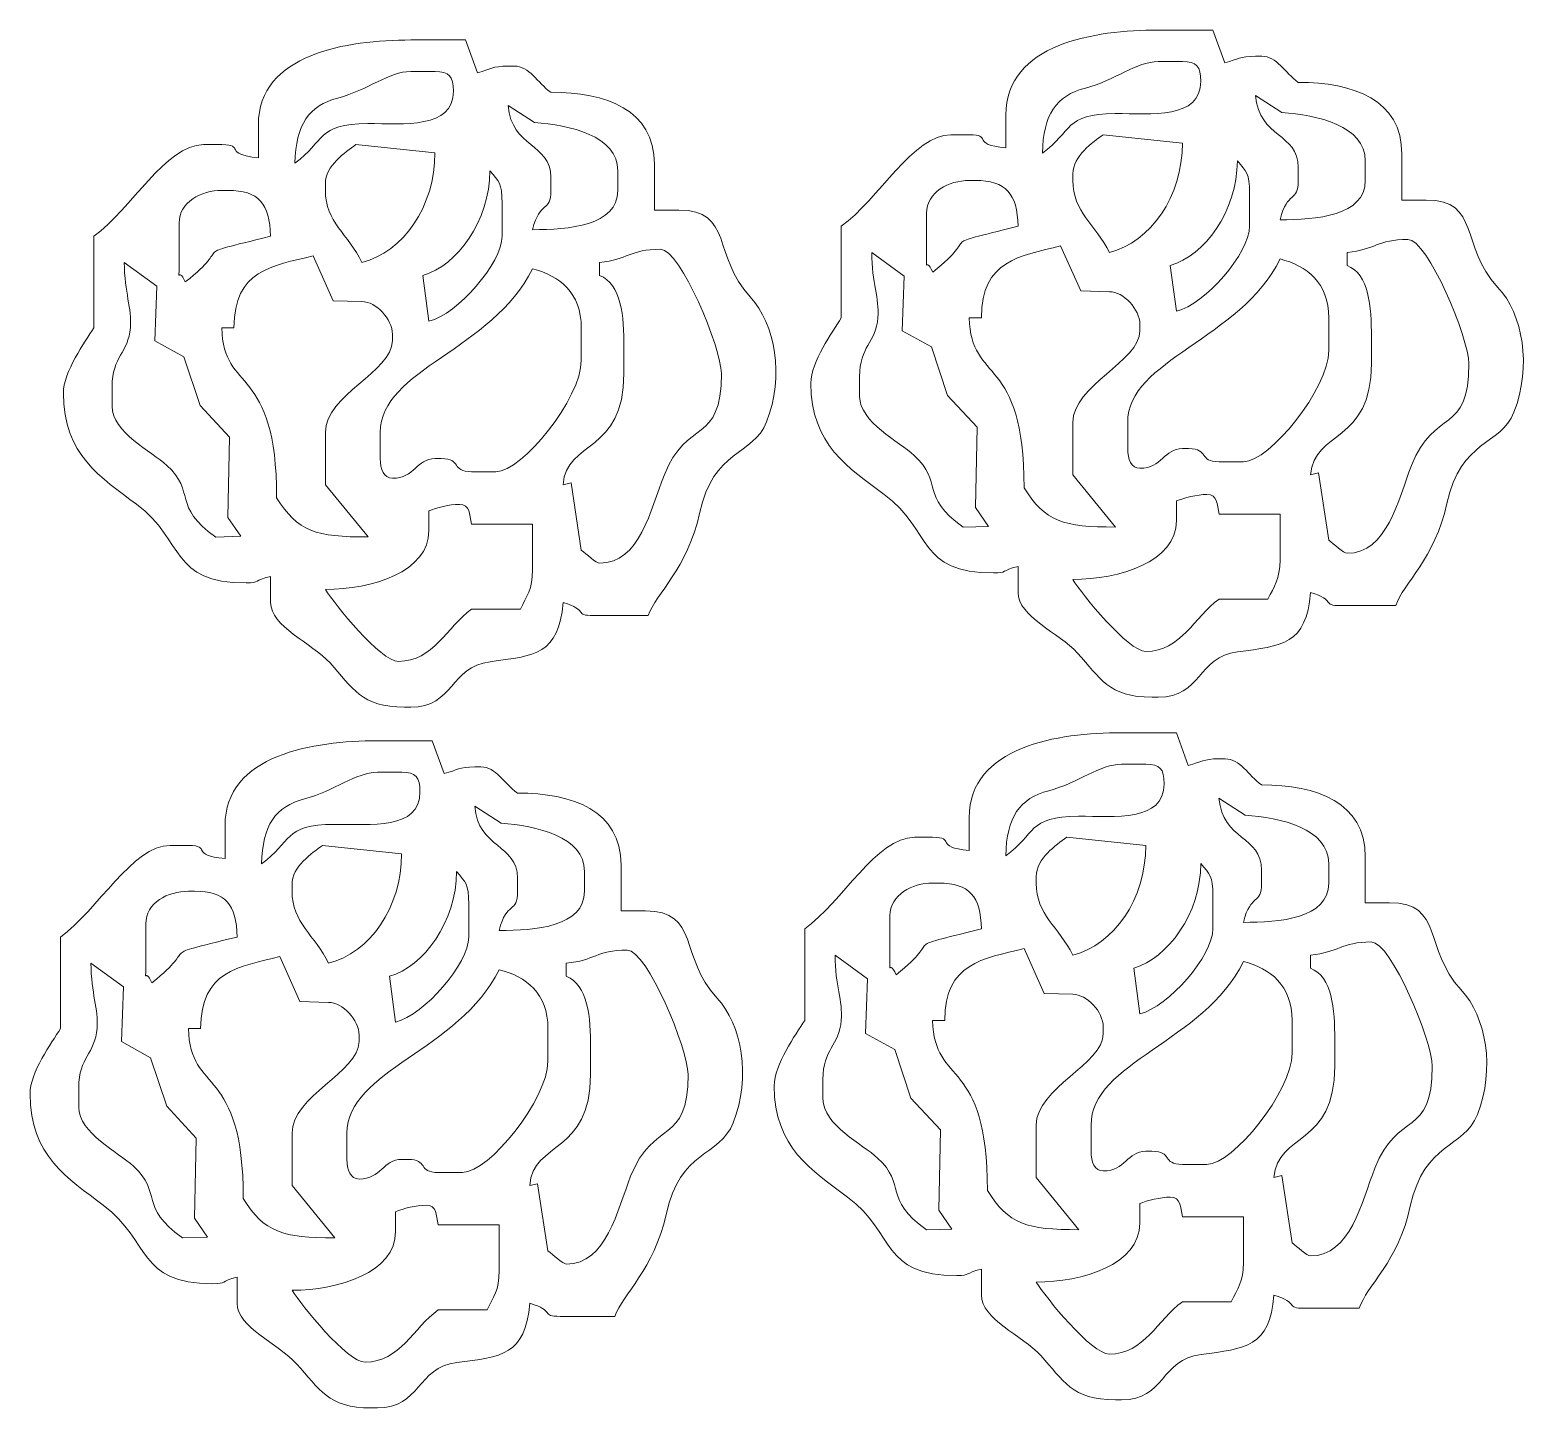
# Model space of a CAD drawing. Header units: millimetres. Extents: x -390 to 452, y -406 to 366.
import ezdxf

# ---------------------------------------------------------------- set-up
doc = ezdxf.new("R2010")
doc.units = ezdxf.units.MM
doc.header["$MEASUREMENT"] = 0
doc.layers.add('Camada 1', color=7, linetype='Continuous')

msp = doc.modelspace()

# ---------------------------------------------------------------- linework, layer by layer
at = {"layer": 'Camada 1', "color": 7, "lineweight": 9}
for points, knots in [([(156.9907, 318.4557), (156.9907, 318.4557), (156.9907, 300.1248), (156.9907, 300.1248), (156.9907, 300.1248), (136.8738, 301.9216), (149.8677, 307.4564), (136.4971, 307.4564), (136.4971, 307.4564), (136.4971, 307.4564), (126.2509, 307.4564), (126.2509, 307.4564), (126.2509, 307.4564), (105.2355, 307.4564), (85.5707, 271.0806), (64.7711, 256.1302), (64.7711, 256.1302), (64.7711, 256.1302), (64.7711, 204.8051), (64.7711, 204.8051), (64.7711, 204.8051), (59.7704, 196.7884), (47.6932, 180.2337), (47.6932, 168.1434), (47.6932, 168.1434), (47.6932, 133.5839), (69.0495, 120.6352), (88.7173, 105.8586), (88.7173, 105.8586), (116.1954, 85.2154), (107.3509, 61.8246), (150.1593, 61.8246), (150.1593, 61.8246), (157.9831, 61.8246), (154.1307, 63.0674), (163.8223, 65.4908), (163.8223, 65.4908), (163.8223, 65.4908), (163.8223, 50.8264), (163.8223, 50.8264), (163.8223, 50.8264), (163.8223, 37.3478), (186.7634, 28.2596), (197.155, 16.9488), (197.155, 16.9488), (209.9776, 2.9919), (214.4235, -7.8316), (238.964, -7.8316), (238.964, -7.8316), (238.964, -7.8316), (242.3788, -7.8316), (242.3788, -7.8316), (242.3788, -7.8316), (266.7664, -7.8316), (264.3537, 14.7892), (286.9394, 17.6617), (286.9394, 17.6617), (311.8867, 20.8335), (325.5042, 21.6274), (327.7678, 50.8264), (327.7678, 50.8264), (342.2664, 46.6705), (333.7426, 43.4946), (344.8456, 43.4946), (344.8456, 43.4946), (344.8456, 43.4946), (375.5854, 43.4946), (375.5854, 43.4946), (375.5854, 43.4946), (379.8136, 56.0308), (397.6136, 69.7912), (404.2718, 100.6894), (404.2718, 100.6894), (412.1402, 137.2026), (434.2894, 132.7442), (441.8442, 152.0145), (441.8442, 152.0145), (451.9308, 177.7447), (446.9213, 206.8149), (432.6667, 222.0811), (432.6667, 222.0811), (411.4741, 244.7777), (423.1689, 270.7957), (392.6632, 270.7957), (392.6632, 270.7957), (392.6632, 270.7957), (379.0012, 270.7957), (379.0012, 270.7957), (379.0012, 270.7957), (379.0012, 270.7957), (379.0012, 296.4584), (379.0012, 296.4584), (379.0012, 296.4584), (379.0012, 327.1964), (351.7856, 336.7866), (320.9364, 336.7866), (320.9364, 336.7866), (313.2876, 342.2839), (308.9367, 351.451), (300.4438, 351.451), (300.4438, 351.451), (300.4438, 351.451), (297.028, 351.451), (297.028, 351.451), (297.028, 351.451), (287.803, 351.451), (287.6103, 349.6998), (279.8292, 347.7254), (279.8292, 347.7254), (279.8292, 347.7254), (273.1186, 366.1154), (273.1186, 366.1154), (273.1186, 366.1154), (273.1186, 366.1154), (242.3788, 366.1154), (242.3788, 366.1154), (242.3788, 366.1154), (206.8881, 366.1154), (156.9907, 358.4304), (156.9907, 318.4557)], [0, 0, 0, 0, 0.03333333, 0.03333333, 0.03333333, 0.03333333, 0.06666667, 0.06666667, 0.06666667, 0.06666667, 0.1, 0.1, 0.1, 0.1, 0.13333333, 0.13333333, 0.13333333, 0.13333333, 0.16666667, 0.16666667, 0.16666667, 0.16666667, 0.2, 0.2, 0.2, 0.2, 0.23333333, 0.23333333, 0.23333333, 0.23333333, 0.26666667, 0.26666667, 0.26666667, 0.26666667, 0.3, 0.3, 0.3, 0.3, 0.33333333, 0.33333333, 0.33333333, 0.33333333, 0.36666667, 0.36666667, 0.36666667, 0.36666667, 0.4, 0.4, 0.4, 0.4, 0.43333333, 0.43333333, 0.43333333, 0.43333333, 0.46666667, 0.46666667, 0.46666667, 0.46666667, 0.5, 0.5, 0.5, 0.5, 0.53333333, 0.53333333, 0.53333333, 0.53333333, 0.56666667, 0.56666667, 0.56666667, 0.56666667, 0.6, 0.6, 0.6, 0.6, 0.63333333, 0.63333333, 0.63333333, 0.63333333, 0.66666667, 0.66666667, 0.66666667, 0.66666667, 0.7, 0.7, 0.7, 0.7, 0.73333333, 0.73333333, 0.73333333, 0.73333333, 0.76666667, 0.76666667, 0.76666667, 0.76666667, 0.8, 0.8, 0.8, 0.8, 0.83333333, 0.83333333, 0.83333333, 0.83333333, 0.86666667, 0.86666667, 0.86666667, 0.86666667, 0.9, 0.9, 0.9, 0.9, 0.93333333, 0.93333333, 0.93333333, 0.93333333, 0.96666667, 0.96666667, 0.96666667, 0.96666667, 1, 1, 1, 1]), ([(-262.0073, 312.8852), (-262.0073, 312.8852), (-262.0073, 294.5543), (-262.0073, 294.5543), (-262.0073, 294.5543), (-282.1242, 296.3511), (-269.1303, 301.8859), (-282.5009, 301.8859), (-282.5009, 301.8859), (-282.5009, 301.8859), (-292.7471, 301.8859), (-292.7471, 301.8859), (-292.7471, 301.8859), (-313.7625, 301.8859), (-333.4273, 265.5101), (-354.227, 250.5597), (-354.227, 250.5597), (-354.227, 250.5597), (-354.227, 199.2346), (-354.227, 199.2346), (-354.227, 199.2346), (-359.2276, 191.2179), (-371.3048, 174.6632), (-371.3048, 162.5729), (-371.3048, 162.5729), (-371.3048, 128.0134), (-349.9485, 115.0647), (-330.2807, 100.288), (-330.2807, 100.288), (-302.8027, 79.6449), (-311.6471, 56.2541), (-268.8387, 56.2541), (-268.8387, 56.2541), (-261.0149, 56.2541), (-264.8673, 57.4969), (-255.1757, 59.9203), (-255.1757, 59.9203), (-255.1757, 59.9203), (-255.1757, 45.2559), (-255.1757, 45.2559), (-255.1757, 45.2559), (-255.1757, 31.7773), (-232.2346, 22.6891), (-221.843, 11.3783), (-221.843, 11.3783), (-209.0204, -2.5786), (-204.5745, -13.4021), (-180.034, -13.4021), (-180.034, -13.4021), (-180.034, -13.4021), (-176.6192, -13.4021), (-176.6192, -13.4021), (-176.6192, -13.4021), (-152.2316, -13.4021), (-154.6443, 9.2187), (-132.0586, 12.0912), (-132.0586, 12.0912), (-107.1113, 15.2629), (-93.4938, 16.0569), (-91.2302, 45.2559), (-91.2302, 45.2559), (-76.7316, 41.1), (-85.2554, 37.9241), (-74.1524, 37.9241), (-74.1524, 37.9241), (-74.1524, 37.9241), (-43.4126, 37.9241), (-43.4126, 37.9241), (-43.4126, 37.9241), (-39.1844, 50.4603), (-21.3844, 64.2207), (-14.7262, 95.1189), (-14.7262, 95.1189), (-6.8578, 131.6321), (15.2914, 127.1737), (22.8462, 146.444), (22.8462, 146.444), (32.9328, 172.1742), (27.9233, 201.2444), (13.6687, 216.5106), (13.6687, 216.5106), (-7.5239, 239.2072), (4.1709, 265.2252), (-26.3347, 265.2252), (-26.3347, 265.2252), (-26.3347, 265.2252), (-39.9968, 265.2252), (-39.9968, 265.2252), (-39.9968, 265.2252), (-39.9968, 265.2252), (-39.9968, 290.8879), (-39.9968, 290.8879), (-39.9968, 290.8879), (-39.9968, 321.6259), (-67.2124, 331.2161), (-98.0616, 331.2161), (-98.0616, 331.2161), (-105.7103, 336.7135), (-110.0613, 345.8805), (-118.5542, 345.8805), (-118.5542, 345.8805), (-118.5542, 345.8805), (-121.97, 345.8805), (-121.97, 345.8805), (-121.97, 345.8805), (-131.195, 345.8805), (-131.3876, 344.1293), (-139.1688, 342.1549), (-139.1688, 342.1549), (-139.1688, 342.1549), (-145.8794, 360.5449), (-145.8794, 360.5449), (-145.8794, 360.5449), (-145.8794, 360.5449), (-176.6192, 360.5449), (-176.6192, 360.5449), (-176.6192, 360.5449), (-212.1099, 360.5449), (-262.0073, 352.8599), (-262.0073, 312.8852)], [0, 0, 0, 0, 0.03333333, 0.03333333, 0.03333333, 0.03333333, 0.06666667, 0.06666667, 0.06666667, 0.06666667, 0.1, 0.1, 0.1, 0.1, 0.13333333, 0.13333333, 0.13333333, 0.13333333, 0.16666667, 0.16666667, 0.16666667, 0.16666667, 0.2, 0.2, 0.2, 0.2, 0.23333333, 0.23333333, 0.23333333, 0.23333333, 0.26666667, 0.26666667, 0.26666667, 0.26666667, 0.3, 0.3, 0.3, 0.3, 0.33333333, 0.33333333, 0.33333333, 0.33333333, 0.36666667, 0.36666667, 0.36666667, 0.36666667, 0.4, 0.4, 0.4, 0.4, 0.43333333, 0.43333333, 0.43333333, 0.43333333, 0.46666667, 0.46666667, 0.46666667, 0.46666667, 0.5, 0.5, 0.5, 0.5, 0.53333333, 0.53333333, 0.53333333, 0.53333333, 0.56666667, 0.56666667, 0.56666667, 0.56666667, 0.6, 0.6, 0.6, 0.6, 0.63333333, 0.63333333, 0.63333333, 0.63333333, 0.66666667, 0.66666667, 0.66666667, 0.66666667, 0.7, 0.7, 0.7, 0.7, 0.73333333, 0.73333333, 0.73333333, 0.73333333, 0.76666667, 0.76666667, 0.76666667, 0.76666667, 0.8, 0.8, 0.8, 0.8, 0.83333333, 0.83333333, 0.83333333, 0.83333333, 0.86666667, 0.86666667, 0.86666667, 0.86666667, 0.9, 0.9, 0.9, 0.9, 0.93333333, 0.93333333, 0.93333333, 0.93333333, 0.96666667, 0.96666667, 0.96666667, 0.96666667, 1, 1, 1, 1]), ([(177.4843, 297.1151), (194.4808, 309.3312), (189.5333, 319.1247), (218.3261, 319.2661), (218.3261, 319.2661), (238.3463, 319.3648), (266.2882, 315.9624), (266.2882, 337.4422), (266.2882, 337.4422), (266.2882, 345.89), (263.9112, 348.4413), (256.0418, 348.4413), (256.0418, 348.4413), (256.0418, 348.4413), (242.3788, 348.4413), (242.3788, 348.4413), (242.3788, 348.4413), (230.3066, 348.4413), (218.3852, 337.9898), (201.5678, 333.5888), (201.5678, 333.5888), (185.2811, 329.3247), (177.9325, 318.7195), (177.4843, 297.1151)], [0, 0, 0, 0, 0.16666667, 0.16666667, 0.16666667, 0.16666667, 0.33333333, 0.33333333, 0.33333333, 0.33333333, 0.5, 0.5, 0.5, 0.5, 0.66666667, 0.66666667, 0.66666667, 0.66666667, 0.83333333, 0.83333333, 0.83333333, 0.83333333, 1, 1, 1, 1]), ([(-241.5137, 291.5446), (-224.5172, 303.7607), (-229.4647, 313.5542), (-200.6719, 313.6957), (-200.6719, 313.6957), (-180.6517, 313.7943), (-152.7098, 310.3919), (-152.7098, 331.8717), (-152.7098, 331.8717), (-152.7098, 340.3195), (-155.0868, 342.8708), (-162.9562, 342.8708), (-162.9562, 342.8708), (-162.9562, 342.8708), (-176.6192, 342.8708), (-176.6192, 342.8708), (-176.6192, 342.8708), (-188.6914, 342.8708), (-200.6128, 332.4193), (-217.4302, 328.0183), (-217.4302, 328.0183), (-233.7169, 323.7542), (-241.0655, 313.149), (-241.5137, 291.5446)], [0, 0, 0, 0, 0.16666667, 0.16666667, 0.16666667, 0.16666667, 0.33333333, 0.33333333, 0.33333333, 0.33333333, 0.5, 0.5, 0.5, 0.5, 0.66666667, 0.66666667, 0.66666667, 0.66666667, 0.83333333, 0.83333333, 0.83333333, 0.83333333, 1, 1, 1, 1]), ([(320.9364, 289.1255), (320.9364, 289.1255), (320.9364, 281.794), (320.9364, 281.794), (320.9364, 281.794), (320.9364, 269.0529), (314.8803, 276.6425), (310.69, 259.7967), (310.69, 259.7967), (330.7081, 259.7967), (358.5076, 261.8138), (358.5076, 281.794), (358.5076, 281.794), (358.5076, 281.794), (358.5076, 292.792), (358.5076, 292.792), (358.5076, 292.792), (358.5076, 312.5621), (331.4382, 318.4557), (311.7114, 319.873), (311.7114, 319.873), (311.7114, 319.873), (297.028, 329.4537), (297.028, 329.4537), (297.028, 329.4537), (298.886, 305.4861), (320.9364, 308.4292), (320.9364, 289.1255)], [0, 0, 0, 0, 0.14285714, 0.14285714, 0.14285714, 0.14285714, 0.28571429, 0.28571429, 0.28571429, 0.28571429, 0.42857143, 0.42857143, 0.42857143, 0.42857143, 0.57142857, 0.57142857, 0.57142857, 0.57142857, 0.71428571, 0.71428571, 0.71428571, 0.71428571, 0.85714286, 0.85714286, 0.85714286, 0.85714286, 1, 1, 1, 1]), ([(-98.0616, 283.555), (-98.0616, 283.555), (-98.0616, 276.2235), (-98.0616, 276.2235), (-98.0616, 276.2235), (-98.0616, 263.4824), (-104.1177, 271.072), (-108.308, 254.2262), (-108.308, 254.2262), (-88.2899, 254.2262), (-60.4904, 256.2433), (-60.4904, 276.2235), (-60.4904, 276.2235), (-60.4904, 276.2235), (-60.4904, 287.2215), (-60.4904, 287.2215), (-60.4904, 287.2215), (-60.4904, 306.9916), (-87.5598, 312.8852), (-107.2866, 314.3025), (-107.2866, 314.3025), (-107.2866, 314.3025), (-121.97, 323.8832), (-121.97, 323.8832), (-121.97, 323.8832), (-120.112, 299.9156), (-98.0616, 302.8587), (-98.0616, 283.555)], [0, 0, 0, 0, 0.14285714, 0.14285714, 0.14285714, 0.14285714, 0.28571429, 0.28571429, 0.28571429, 0.28571429, 0.42857143, 0.42857143, 0.42857143, 0.42857143, 0.57142857, 0.57142857, 0.57142857, 0.57142857, 0.71428571, 0.71428571, 0.71428571, 0.71428571, 0.85714286, 0.85714286, 0.85714286, 0.85714286, 1, 1, 1, 1]), ([(194.5621, 285.4602), (194.5621, 285.4602), (194.5621, 281.794), (194.5621, 281.794), (194.5621, 281.794), (194.5621, 264.1635), (207.3343, 257.1279), (215.0547, 241.4658), (215.0547, 241.4658), (238.1208, 247.2345), (256.0418, 272.7901), (255.946, 302.7882), (255.946, 302.7882), (255.946, 302.7882), (211.6389, 307.4564), (211.6389, 307.4564), (211.6389, 307.4564), (205.6818, 303.1749), (194.5621, 295.5927), (194.5621, 285.4602)], [0, 0, 0, 0, 0.2, 0.2, 0.2, 0.2, 0.4, 0.4, 0.4, 0.4, 0.6, 0.6, 0.6, 0.6, 0.8, 0.8, 0.8, 0.8, 1, 1, 1, 1]), ([(-224.4359, 279.8897), (-224.4359, 279.8897), (-224.4359, 276.2235), (-224.4359, 276.2235), (-224.4359, 276.2235), (-224.4359, 258.593), (-211.6637, 251.5574), (-203.9433, 235.8953), (-203.9433, 235.8953), (-180.8772, 241.664), (-162.9562, 267.2196), (-163.052, 297.2177), (-163.052, 297.2177), (-163.052, 297.2177), (-207.3591, 301.8859), (-207.3591, 301.8859), (-207.3591, 301.8859), (-213.3162, 297.6044), (-224.4359, 290.0222), (-224.4359, 279.8897)], [0, 0, 0, 0, 0.2, 0.2, 0.2, 0.2, 0.4, 0.4, 0.4, 0.4, 0.6, 0.6, 0.6, 0.6, 0.8, 0.8, 0.8, 0.8, 1, 1, 1, 1]), ([(-169.7876, 228.5635), (-169.7876, 228.5635), (-166.3718, 202.9), (-166.3718, 202.9), (-166.3718, 202.9), (-150.299, 206.9196), (-125.3858, 235.4776), (-125.3858, 250.5597), (-125.3858, 250.5597), (-125.3858, 250.5597), (-125.3858, 268.8906), (-125.3858, 268.8906), (-125.3858, 268.8906), (-125.3858, 280.8521), (-127.1517, 280.9665), (-132.2164, 287.2215), (-132.2164, 287.2215), (-132.2164, 259.1094), (-150.7018, 234.034), (-169.7876, 228.5635)], [0, 0, 0, 0, 0.2, 0.2, 0.2, 0.2, 0.4, 0.4, 0.4, 0.4, 0.6, 0.6, 0.6, 0.6, 0.8, 0.8, 0.8, 0.8, 1, 1, 1, 1]), ([(249.2104, 234.134), (249.2104, 234.134), (252.6262, 208.4705), (252.6262, 208.4705), (252.6262, 208.4705), (268.699, 212.4901), (293.6122, 241.0481), (293.6122, 256.1302), (293.6122, 256.1302), (293.6122, 256.1302), (293.6122, 274.4611), (293.6122, 274.4611), (293.6122, 274.4611), (293.6122, 286.4226), (291.8463, 286.537), (286.7816, 292.792), (286.7816, 292.792), (286.7816, 264.6799), (268.2962, 239.6045), (249.2104, 234.134)], [0, 0, 0, 0, 0.2, 0.2, 0.2, 0.2, 0.4, 0.4, 0.4, 0.4, 0.6, 0.6, 0.6, 0.6, 0.8, 0.8, 0.8, 0.8, 1, 1, 1, 1]), ([(112.5889, 263.4631), (112.5889, 263.4631), (112.5889, 241.4658), (112.5889, 241.4658), (112.5889, 241.4658), (112.5889, 227.4486), (111.5402, 240.1314), (116.0045, 230.4676), (116.0045, 230.4676), (144.4575, 252.8443), (115.3636, 244.0128), (163.8223, 256.1302), (163.8223, 256.1302), (163.4418, 274.4486), (157.165, 281.794), (139.9129, 281.794), (139.9129, 281.794), (139.9129, 281.794), (136.4971, 281.794), (136.4971, 281.794), (136.4971, 281.794), (124.9873, 281.794), (112.5889, 275.3154), (112.5889, 263.4631)], [0, 0, 0, 0, 0.16666667, 0.16666667, 0.16666667, 0.16666667, 0.33333333, 0.33333333, 0.33333333, 0.33333333, 0.5, 0.5, 0.5, 0.5, 0.66666667, 0.66666667, 0.66666667, 0.66666667, 0.83333333, 0.83333333, 0.83333333, 0.83333333, 1, 1, 1, 1]), ([(-306.4091, 257.8926), (-306.4091, 257.8926), (-306.4091, 235.8953), (-306.4091, 235.8953), (-306.4091, 235.8953), (-306.4091, 221.8781), (-307.4578, 234.5609), (-302.9935, 224.8971), (-302.9935, 224.8971), (-274.5405, 247.2738), (-303.6344, 238.4423), (-255.1757, 250.5597), (-255.1757, 250.5597), (-255.5562, 268.8781), (-261.8331, 276.2235), (-279.0851, 276.2235), (-279.0851, 276.2235), (-279.0851, 276.2235), (-282.5009, 276.2235), (-282.5009, 276.2235), (-282.5009, 276.2235), (-294.0107, 276.2235), (-306.4091, 269.7449), (-306.4091, 257.8926)], [0, 0, 0, 0, 0.16666667, 0.16666667, 0.16666667, 0.16666667, 0.33333333, 0.33333333, 0.33333333, 0.33333333, 0.5, 0.5, 0.5, 0.5, 0.66666667, 0.66666667, 0.66666667, 0.66666667, 0.83333333, 0.83333333, 0.83333333, 0.83333333, 1, 1, 1, 1]), ([(143.3287, 204.8051), (143.3287, 204.8051), (136.4971, 204.8051), (136.4971, 204.8051), (136.4971, 204.8051), (137.2708, 167.552), (167.2371, 184.6472), (167.2371, 109.4844), (167.2371, 109.4844), (179.0257, 90.5881), (189.2623, 87.4881), (218.546, 87.5526), (218.546, 87.5526), (218.546, 87.5526), (194.5621, 116.8172), (194.5621, 116.8172), (194.5621, 116.8172), (194.5621, 116.8172), (194.5621, 146.1461), (194.5621, 146.1461), (194.5621, 146.1461), (194.5621, 167.1498), (232.1326, 180.2565), (232.1326, 197.4723), (232.1326, 197.4723), (232.1326, 197.4723), (232.1326, 201.1387), (232.1326, 201.1387), (232.1326, 201.1387), (232.1326, 209.6872), (223.0189, 219.4696), (215.0547, 219.4696), (215.0547, 219.4696), (215.0547, 219.4696), (199.008, 219.9965), (199.008, 219.9965), (199.008, 219.9965), (199.008, 219.9965), (187.7305, 245.1322), (187.7305, 245.1322), (187.7305, 245.1322), (164.74, 239.3831), (143.3287, 237.2009), (143.3287, 204.8051)], [0, 0, 0, 0, 0.09090909, 0.09090909, 0.09090909, 0.09090909, 0.18181818, 0.18181818, 0.18181818, 0.18181818, 0.27272727, 0.27272727, 0.27272727, 0.27272727, 0.36363636, 0.36363636, 0.36363636, 0.36363636, 0.45454545, 0.45454545, 0.45454545, 0.45454545, 0.54545455, 0.54545455, 0.54545455, 0.54545455, 0.63636364, 0.63636364, 0.63636364, 0.63636364, 0.72727273, 0.72727273, 0.72727273, 0.72727273, 0.81818182, 0.81818182, 0.81818182, 0.81818182, 0.90909091, 0.90909091, 0.90909091, 0.90909091, 1, 1, 1, 1]), ([(348.2614, 241.4658), (348.2614, 241.4658), (348.2614, 234.134), (348.2614, 234.134), (348.2614, 234.134), (360.5671, 229.3525), (361.9234, 211.2357), (361.9234, 193.8058), (361.9234, 193.8058), (361.9234, 193.8058), (361.9234, 179.1414), (361.9234, 179.1414), (361.9234, 179.1414), (361.9234, 134.2084), (329.7198, 141.9975), (327.7678, 116.8172), (327.7678, 116.8172), (327.7678, 116.8172), (332.2485, 117.8583), (332.2485, 117.8583), (332.2485, 117.8583), (332.2485, 117.8583), (338.0142, 80.1555), (338.0142, 80.1555), (338.0142, 80.1555), (340.7647, 78.104), (346.4471, 72.8237), (348.2614, 72.8237), (348.2614, 72.8237), (370.8269, 72.8237), (376.9381, 103.0733), (384.3824, 122.0392), (384.3824, 122.0392), (397.1217, 154.4973), (416.5717, 138.8612), (416.5717, 179.1414), (416.5717, 179.1414), (416.5717, 193.2415), (393.5753, 248.7984), (382.416, 248.7984), (382.416, 248.7984), (365.1514, 248.7984), (364.2733, 242.8967), (348.2614, 241.4658)], [0, 0, 0, 0, 0.09090909, 0.09090909, 0.09090909, 0.09090909, 0.18181818, 0.18181818, 0.18181818, 0.18181818, 0.27272727, 0.27272727, 0.27272727, 0.27272727, 0.36363636, 0.36363636, 0.36363636, 0.36363636, 0.45454545, 0.45454545, 0.45454545, 0.45454545, 0.54545455, 0.54545455, 0.54545455, 0.54545455, 0.63636364, 0.63636364, 0.63636364, 0.63636364, 0.72727273, 0.72727273, 0.72727273, 0.72727273, 0.81818182, 0.81818182, 0.81818182, 0.81818182, 0.90909091, 0.90909091, 0.90909091, 0.90909091, 1, 1, 1, 1]), ([(-343.9806, 166.2391), (-343.9806, 166.2391), (-343.9806, 155.24), (-343.9806, 155.24), (-343.9806, 155.24), (-343.9806, 140.6057), (-321.6465, 129.8332), (-313.3395, 122.1387), (-313.3395, 122.1387), (-296.7932, 106.8132), (-310.6208, 99.6749), (-285.9157, 81.9176), (-285.9157, 81.9176), (-285.9157, 81.9176), (-271.7588, 82.3583), (-271.7588, 82.3583), (-271.7588, 82.3583), (-271.7588, 82.3583), (-279.0851, 92.9158), (-279.0851, 92.9158), (-279.0851, 92.9158), (-279.0851, 92.9158), (-278.143, 137.883), (-278.143, 137.883), (-278.143, 137.883), (-278.143, 137.883), (-294.6468, 155.7482), (-294.6468, 155.7482), (-294.6468, 155.7482), (-294.6468, 155.7482), (-303.7157, 182.9271), (-303.7157, 182.9271), (-303.7157, 182.9271), (-303.7157, 182.9271), (-320.0713, 191.9018), (-320.0713, 191.9018), (-320.0713, 191.9018), (-320.0713, 191.9018), (-318.9221, 222.5839), (-318.9221, 222.5839), (-318.9221, 222.5839), (-318.9221, 222.5839), (-337.1491, 235.8953), (-337.1491, 235.8953), (-337.1491, 235.8953), (-337.1491, 218.7814), (-332.799, 210.2348), (-333.7013, 199.4778), (-333.7013, 199.4778), (-334.9358, 184.7624), (-343.9806, 183.4809), (-343.9806, 166.2391)], [0, 0, 0, 0, 0.07692308, 0.07692308, 0.07692308, 0.07692308, 0.15384615, 0.15384615, 0.15384615, 0.15384615, 0.23076923, 0.23076923, 0.23076923, 0.23076923, 0.30769231, 0.30769231, 0.30769231, 0.30769231, 0.38461538, 0.38461538, 0.38461538, 0.38461538, 0.46153846, 0.46153846, 0.46153846, 0.46153846, 0.53846154, 0.53846154, 0.53846154, 0.53846154, 0.61538462, 0.61538462, 0.61538462, 0.61538462, 0.69230769, 0.69230769, 0.69230769, 0.69230769, 0.76923077, 0.76923077, 0.76923077, 0.76923077, 0.84615385, 0.84615385, 0.84615385, 0.84615385, 0.92307692, 0.92307692, 0.92307692, 0.92307692, 1, 1, 1, 1]), ([(-275.6693, 199.2346), (-275.6693, 199.2346), (-282.5009, 199.2346), (-282.5009, 199.2346), (-282.5009, 199.2346), (-281.7272, 161.9815), (-251.7609, 179.0767), (-251.7609, 103.9138), (-251.7609, 103.9138), (-239.9723, 85.0176), (-229.7357, 81.9176), (-200.452, 81.9821), (-200.452, 81.9821), (-200.452, 81.9821), (-224.4359, 111.2467), (-224.4359, 111.2467), (-224.4359, 111.2467), (-224.4359, 111.2467), (-224.4359, 140.5756), (-224.4359, 140.5756), (-224.4359, 140.5756), (-224.4359, 161.5793), (-186.8655, 174.686), (-186.8655, 191.9018), (-186.8655, 191.9018), (-186.8655, 191.9018), (-186.8655, 195.5682), (-186.8655, 195.5682), (-186.8655, 195.5682), (-186.8655, 204.1167), (-195.9791, 213.8991), (-203.9433, 213.8991), (-203.9433, 213.8991), (-203.9433, 213.8991), (-219.99, 214.426), (-219.99, 214.426), (-219.99, 214.426), (-219.99, 214.426), (-231.2675, 239.5617), (-231.2675, 239.5617), (-231.2675, 239.5617), (-254.258, 233.8126), (-275.6693, 231.6304), (-275.6693, 199.2346)], [0, 0, 0, 0, 0.09090909, 0.09090909, 0.09090909, 0.09090909, 0.18181818, 0.18181818, 0.18181818, 0.18181818, 0.27272727, 0.27272727, 0.27272727, 0.27272727, 0.36363636, 0.36363636, 0.36363636, 0.36363636, 0.45454545, 0.45454545, 0.45454545, 0.45454545, 0.54545455, 0.54545455, 0.54545455, 0.54545455, 0.63636364, 0.63636364, 0.63636364, 0.63636364, 0.72727273, 0.72727273, 0.72727273, 0.72727273, 0.81818182, 0.81818182, 0.81818182, 0.81818182, 0.90909091, 0.90909091, 0.90909091, 0.90909091, 1, 1, 1, 1]), ([(-70.7366, 235.8953), (-70.7366, 235.8953), (-70.7366, 228.5635), (-70.7366, 228.5635), (-70.7366, 228.5635), (-58.4309, 223.782), (-57.0746, 205.6652), (-57.0746, 188.2353), (-57.0746, 188.2353), (-57.0746, 188.2353), (-57.0746, 173.5709), (-57.0746, 173.5709), (-57.0746, 173.5709), (-57.0746, 128.6379), (-89.2782, 136.427), (-91.2302, 111.2467), (-91.2302, 111.2467), (-91.2302, 111.2467), (-86.7495, 112.2878), (-86.7495, 112.2878), (-86.7495, 112.2878), (-86.7495, 112.2878), (-80.9838, 74.585), (-80.9838, 74.585), (-80.9838, 74.585), (-78.2333, 72.5334), (-72.5509, 67.2532), (-70.7366, 67.2532), (-70.7366, 67.2532), (-48.171, 67.2532), (-42.0599, 97.5028), (-34.6156, 116.4687), (-34.6156, 116.4687), (-21.8763, 148.9268), (-2.4263, 133.2907), (-2.4263, 173.5709), (-2.4263, 173.5709), (-2.4263, 187.671), (-25.4227, 243.2279), (-36.582, 243.2279), (-36.582, 243.2279), (-53.8466, 243.2279), (-54.7247, 237.3262), (-70.7366, 235.8953)], [0, 0, 0, 0, 0.09090909, 0.09090909, 0.09090909, 0.09090909, 0.18181818, 0.18181818, 0.18181818, 0.18181818, 0.27272727, 0.27272727, 0.27272727, 0.27272727, 0.36363636, 0.36363636, 0.36363636, 0.36363636, 0.45454545, 0.45454545, 0.45454545, 0.45454545, 0.54545455, 0.54545455, 0.54545455, 0.54545455, 0.63636364, 0.63636364, 0.63636364, 0.63636364, 0.72727273, 0.72727273, 0.72727273, 0.72727273, 0.81818182, 0.81818182, 0.81818182, 0.81818182, 0.90909091, 0.90909091, 0.90909091, 0.90909091, 1, 1, 1, 1]), ([(75.0175, 171.8096), (75.0175, 171.8096), (75.0175, 160.8105), (75.0175, 160.8105), (75.0175, 160.8105), (75.0175, 146.1762), (97.3515, 135.4037), (105.6585, 127.7092), (105.6585, 127.7092), (122.2048, 112.3837), (108.3772, 105.2454), (133.0823, 87.4881), (133.0823, 87.4881), (133.0823, 87.4881), (147.2392, 87.9288), (147.2392, 87.9288), (147.2392, 87.9288), (147.2392, 87.9288), (139.9129, 98.4863), (139.9129, 98.4863), (139.9129, 98.4863), (139.9129, 98.4863), (140.855, 143.4535), (140.855, 143.4535), (140.855, 143.4535), (140.855, 143.4535), (124.3512, 161.3187), (124.3512, 161.3187), (124.3512, 161.3187), (124.3512, 161.3187), (115.2823, 188.4976), (115.2823, 188.4976), (115.2823, 188.4976), (115.2823, 188.4976), (98.9267, 197.4723), (98.9267, 197.4723), (98.9267, 197.4723), (98.9267, 197.4723), (100.0759, 228.1544), (100.0759, 228.1544), (100.0759, 228.1544), (100.0759, 228.1544), (81.8489, 241.4658), (81.8489, 241.4658), (81.8489, 241.4658), (81.8489, 224.3519), (86.199, 215.8053), (85.2967, 205.0483), (85.2967, 205.0483), (84.0622, 190.3329), (75.0175, 189.0514), (75.0175, 171.8096)], [0, 0, 0, 0, 0.07692308, 0.07692308, 0.07692308, 0.07692308, 0.15384615, 0.15384615, 0.15384615, 0.15384615, 0.23076923, 0.23076923, 0.23076923, 0.23076923, 0.30769231, 0.30769231, 0.30769231, 0.30769231, 0.38461538, 0.38461538, 0.38461538, 0.38461538, 0.46153846, 0.46153846, 0.46153846, 0.46153846, 0.53846154, 0.53846154, 0.53846154, 0.53846154, 0.61538462, 0.61538462, 0.61538462, 0.61538462, 0.69230769, 0.69230769, 0.69230769, 0.69230769, 0.76923077, 0.76923077, 0.76923077, 0.76923077, 0.84615385, 0.84615385, 0.84615385, 0.84615385, 0.92307692, 0.92307692, 0.92307692, 0.92307692, 1, 1, 1, 1]), ([(225.3019, 146.1461), (225.3019, 146.1461), (225.3019, 131.4817), (225.3019, 131.4817), (225.3019, 131.4817), (225.3019, 125.4812), (227.3468, 120.4834), (232.1326, 120.4834), (232.1326, 120.4834), (244.7237, 120.4834), (245.4895, 131.4817), (256.0418, 131.4817), (256.0418, 131.4817), (256.0418, 131.4817), (259.4566, 131.4817), (259.4566, 131.4817), (259.4566, 131.4817), (271.3226, 131.4817), (264.6693, 124.1499), (276.5344, 124.1499), (276.5344, 124.1499), (276.5344, 124.1499), (290.1964, 124.1499), (290.1964, 124.1499), (290.1964, 124.1499), (304.9333, 124.1499), (338.0142, 165.1993), (338.0142, 186.4743), (338.0142, 186.4743), (338.0142, 186.4743), (338.0142, 204.8051), (338.0142, 204.8051), (338.0142, 204.8051), (338.0142, 224.5254), (325.783, 234.0259), (310.69, 237.8004), (310.69, 237.8004), (288.3318, 192.4446), (225.3019, 181.4361), (225.3019, 146.1461)], [0, 0, 0, 0, 0.1, 0.1, 0.1, 0.1, 0.2, 0.2, 0.2, 0.2, 0.3, 0.3, 0.3, 0.3, 0.4, 0.4, 0.4, 0.4, 0.5, 0.5, 0.5, 0.5, 0.6, 0.6, 0.6, 0.6, 0.7, 0.7, 0.7, 0.7, 0.8, 0.8, 0.8, 0.8, 0.9, 0.9, 0.9, 0.9, 1, 1, 1, 1]), ([(-193.6961, 140.5756), (-193.6961, 140.5756), (-193.6961, 125.9111), (-193.6961, 125.9111), (-193.6961, 125.9111), (-193.6961, 119.9107), (-191.6512, 114.9129), (-186.8655, 114.9129), (-186.8655, 114.9129), (-174.2743, 114.9129), (-173.5085, 125.9111), (-162.9562, 125.9111), (-162.9562, 125.9111), (-162.9562, 125.9111), (-159.5414, 125.9111), (-159.5414, 125.9111), (-159.5414, 125.9111), (-147.6754, 125.9111), (-154.3287, 118.5794), (-142.4636, 118.5794), (-142.4636, 118.5794), (-142.4636, 118.5794), (-128.8016, 118.5794), (-128.8016, 118.5794), (-128.8016, 118.5794), (-114.0647, 118.5794), (-80.9838, 159.6288), (-80.9838, 180.9038), (-80.9838, 180.9038), (-80.9838, 180.9038), (-80.9838, 199.2346), (-80.9838, 199.2346), (-80.9838, 199.2346), (-80.9838, 218.9549), (-93.215, 228.4554), (-108.308, 232.2299), (-108.308, 232.2299), (-130.6662, 186.8741), (-193.6961, 175.8656), (-193.6961, 140.5756)], [0, 0, 0, 0, 0.1, 0.1, 0.1, 0.1, 0.2, 0.2, 0.2, 0.2, 0.3, 0.3, 0.3, 0.3, 0.4, 0.4, 0.4, 0.4, 0.5, 0.5, 0.5, 0.5, 0.6, 0.6, 0.6, 0.6, 0.7, 0.7, 0.7, 0.7, 0.8, 0.8, 0.8, 0.8, 0.9, 0.9, 0.9, 0.9, 1, 1, 1, 1]), ([(252.6262, 102.1526), (252.6262, 102.1526), (252.6262, 91.1546), (252.6262, 91.1546), (252.6262, 91.1546), (252.6262, 67.9538), (220.4698, 58.1593), (194.5621, 58.1593), (194.5621, 58.1593), (199.7574, 49.8308), (225.4472, 17.8311), (235.5484, 17.8311), (235.5484, 17.8311), (255.1473, 17.8311), (262.6575, 37.1855), (276.5344, 47.16), (276.5344, 47.16), (276.5344, 47.16), (303.8586, 47.16), (303.8586, 47.16), (303.8586, 47.16), (307.4098, 54.363), (310.69, 57.9711), (310.69, 69.1573), (310.69, 69.1573), (310.69, 69.1573), (310.69, 94.8199), (310.69, 94.8199), (310.69, 94.8199), (310.69, 94.8199), (276.5344, 94.8199), (276.5344, 94.8199), (276.5344, 94.8199), (275.3077, 100.3216), (275.7841, 105.819), (269.7038, 105.819), (269.7038, 105.819), (264.3226, 105.819), (256.7602, 103.8756), (252.6262, 102.1526)], [0, 0, 0, 0, 0.1, 0.1, 0.1, 0.1, 0.2, 0.2, 0.2, 0.2, 0.3, 0.3, 0.3, 0.3, 0.4, 0.4, 0.4, 0.4, 0.5, 0.5, 0.5, 0.5, 0.6, 0.6, 0.6, 0.6, 0.7, 0.7, 0.7, 0.7, 0.8, 0.8, 0.8, 0.8, 0.9, 0.9, 0.9, 0.9, 1, 1, 1, 1]), ([(-166.3718, 96.5821), (-166.3718, 96.5821), (-166.3718, 85.5841), (-166.3718, 85.5841), (-166.3718, 85.5841), (-166.3718, 62.3833), (-198.5282, 52.5887), (-224.4359, 52.5887), (-224.4359, 52.5887), (-219.2406, 44.2603), (-193.5508, 12.2606), (-183.4496, 12.2606), (-183.4496, 12.2606), (-163.8507, 12.2606), (-156.3405, 31.615), (-142.4636, 41.5895), (-142.4636, 41.5895), (-142.4636, 41.5895), (-115.1394, 41.5895), (-115.1394, 41.5895), (-115.1394, 41.5895), (-111.5882, 48.7925), (-108.308, 52.4006), (-108.308, 63.5868), (-108.308, 63.5868), (-108.308, 63.5868), (-108.308, 89.2494), (-108.308, 89.2494), (-108.308, 89.2494), (-108.308, 89.2494), (-142.4636, 89.2494), (-142.4636, 89.2494), (-142.4636, 89.2494), (-143.6903, 94.7511), (-143.2139, 100.2485), (-149.2942, 100.2485), (-149.2942, 100.2485), (-154.6754, 100.2485), (-162.2378, 98.3051), (-166.3718, 96.5821)], [0, 0, 0, 0, 0.1, 0.1, 0.1, 0.1, 0.2, 0.2, 0.2, 0.2, 0.3, 0.3, 0.3, 0.3, 0.4, 0.4, 0.4, 0.4, 0.5, 0.5, 0.5, 0.5, 0.6, 0.6, 0.6, 0.6, 0.7, 0.7, 0.7, 0.7, 0.8, 0.8, 0.8, 0.8, 0.9, 0.9, 0.9, 0.9, 1, 1, 1, 1]), ([(-280.6985, -79.9035), (-280.6985, -79.9035), (-280.6985, -98.2344), (-280.6985, -98.2344), (-280.6985, -98.2344), (-300.8154, -96.4376), (-287.8215, -90.9028), (-301.1921, -90.9028), (-301.1921, -90.9028), (-301.1921, -90.9028), (-311.4383, -90.9028), (-311.4383, -90.9028), (-311.4383, -90.9028), (-332.4537, -90.9028), (-352.1185, -127.2786), (-372.9182, -142.229), (-372.9182, -142.229), (-372.9182, -142.229), (-372.9182, -193.5541), (-372.9182, -193.5541), (-372.9182, -193.5541), (-377.9188, -201.5708), (-389.996, -218.1255), (-389.996, -230.2158), (-389.996, -230.2158), (-389.996, -264.7753), (-368.6397, -277.724), (-348.9719, -292.5007), (-348.9719, -292.5007), (-321.4939, -313.1438), (-330.3383, -336.5346), (-287.5299, -336.5346), (-287.5299, -336.5346), (-279.7061, -336.5346), (-283.5585, -335.2918), (-273.8669, -332.8684), (-273.8669, -332.8684), (-273.8669, -332.8684), (-273.8669, -347.5328), (-273.8669, -347.5328), (-273.8669, -347.5328), (-273.8669, -361.0114), (-250.9258, -370.0996), (-240.5342, -381.4104), (-240.5342, -381.4104), (-227.7116, -395.3673), (-223.2657, -406.1908), (-198.7252, -406.1908), (-198.7252, -406.1908), (-198.7252, -406.1908), (-195.3104, -406.1908), (-195.3104, -406.1908), (-195.3104, -406.1908), (-170.9228, -406.1908), (-173.3355, -383.57), (-150.7498, -380.6975), (-150.7498, -380.6975), (-125.8025, -377.5258), (-112.185, -376.7318), (-109.9214, -347.5328), (-109.9214, -347.5328), (-95.4228, -351.6887), (-103.9466, -354.8646), (-92.8436, -354.8646), (-92.8436, -354.8646), (-92.8436, -354.8646), (-62.1038, -354.8646), (-62.1038, -354.8646), (-62.1038, -354.8646), (-57.8756, -342.3284), (-40.0756, -328.568), (-33.4174, -297.6698), (-33.4174, -297.6698), (-25.549, -261.1566), (-3.3998, -265.615), (4.155, -246.3447), (4.155, -246.3447), (14.2416, -220.6145), (9.2321, -191.5443), (-5.0225, -176.2781), (-5.0225, -176.2781), (-26.2151, -153.5815), (-14.5203, -127.5635), (-45.0259, -127.5635), (-45.0259, -127.5635), (-45.0259, -127.5635), (-58.688, -127.5635), (-58.688, -127.5635), (-58.688, -127.5635), (-58.688, -127.5635), (-58.688, -101.9008), (-58.688, -101.9008), (-58.688, -101.9008), (-58.688, -71.1628), (-85.9036, -61.5726), (-116.7528, -61.5726), (-116.7528, -61.5726), (-124.4015, -56.0752), (-128.7525, -46.9082), (-137.2454, -46.9082), (-137.2454, -46.9082), (-137.2454, -46.9082), (-140.6612, -46.9082), (-140.6612, -46.9082), (-140.6612, -46.9082), (-149.8862, -46.9082), (-150.0788, -48.6594), (-157.86, -50.6338), (-157.86, -50.6338), (-157.86, -50.6338), (-164.5706, -32.2438), (-164.5706, -32.2438), (-164.5706, -32.2438), (-164.5706, -32.2438), (-195.3104, -32.2438), (-195.3104, -32.2438), (-195.3104, -32.2438), (-230.8011, -32.2438), (-280.6985, -39.9288), (-280.6985, -79.9035)], [0, 0, 0, 0, 0.03333333, 0.03333333, 0.03333333, 0.03333333, 0.06666667, 0.06666667, 0.06666667, 0.06666667, 0.1, 0.1, 0.1, 0.1, 0.13333333, 0.13333333, 0.13333333, 0.13333333, 0.16666667, 0.16666667, 0.16666667, 0.16666667, 0.2, 0.2, 0.2, 0.2, 0.23333333, 0.23333333, 0.23333333, 0.23333333, 0.26666667, 0.26666667, 0.26666667, 0.26666667, 0.3, 0.3, 0.3, 0.3, 0.33333333, 0.33333333, 0.33333333, 0.33333333, 0.36666667, 0.36666667, 0.36666667, 0.36666667, 0.4, 0.4, 0.4, 0.4, 0.43333333, 0.43333333, 0.43333333, 0.43333333, 0.46666667, 0.46666667, 0.46666667, 0.46666667, 0.5, 0.5, 0.5, 0.5, 0.53333333, 0.53333333, 0.53333333, 0.53333333, 0.56666667, 0.56666667, 0.56666667, 0.56666667, 0.6, 0.6, 0.6, 0.6, 0.63333333, 0.63333333, 0.63333333, 0.63333333, 0.66666667, 0.66666667, 0.66666667, 0.66666667, 0.7, 0.7, 0.7, 0.7, 0.73333333, 0.73333333, 0.73333333, 0.73333333, 0.76666667, 0.76666667, 0.76666667, 0.76666667, 0.8, 0.8, 0.8, 0.8, 0.83333333, 0.83333333, 0.83333333, 0.83333333, 0.86666667, 0.86666667, 0.86666667, 0.86666667, 0.9, 0.9, 0.9, 0.9, 0.93333333, 0.93333333, 0.93333333, 0.93333333, 0.96666667, 0.96666667, 0.96666667, 0.96666667, 1, 1, 1, 1]), ([(136.4575, -75.3607), (136.4575, -75.3607), (136.4575, -93.6916), (136.4575, -93.6916), (136.4575, -93.6916), (116.3406, -91.8948), (129.3345, -86.36), (115.9639, -86.36), (115.9639, -86.36), (115.9639, -86.36), (105.7177, -86.36), (105.7177, -86.36), (105.7177, -86.36), (84.7023, -86.36), (65.0375, -122.7358), (44.2379, -137.6862), (44.2379, -137.6862), (44.2379, -137.6862), (44.2379, -189.0113), (44.2379, -189.0113), (44.2379, -189.0113), (39.2372, -197.028), (27.16, -213.5827), (27.16, -225.673), (27.16, -225.673), (27.16, -260.2325), (48.5163, -273.1812), (68.1841, -287.9578), (68.1841, -287.9578), (95.6622, -308.601), (86.8177, -331.9918), (129.6261, -331.9918), (129.6261, -331.9918), (137.4499, -331.9918), (133.5975, -330.749), (143.2891, -328.3256), (143.2891, -328.3256), (143.2891, -328.3256), (143.2891, -342.99), (143.2891, -342.99), (143.2891, -342.99), (143.2891, -356.4686), (166.2302, -365.5568), (176.6218, -376.8676), (176.6218, -376.8676), (189.4444, -390.8245), (193.8903, -401.648), (218.4308, -401.648), (218.4308, -401.648), (218.4308, -401.648), (221.8456, -401.648), (221.8456, -401.648), (221.8456, -401.648), (246.2332, -401.648), (243.8205, -379.0272), (266.4062, -376.1547), (266.4062, -376.1547), (291.3535, -372.9829), (304.971, -372.189), (307.2346, -342.99), (307.2346, -342.99), (321.7332, -347.1459), (313.2094, -350.3218), (324.3124, -350.3218), (324.3124, -350.3218), (324.3124, -350.3218), (355.0522, -350.3218), (355.0522, -350.3218), (355.0522, -350.3218), (359.2804, -337.7856), (377.0804, -324.0252), (383.7386, -293.127), (383.7386, -293.127), (391.607, -256.6138), (413.7562, -261.0722), (421.311, -241.8019), (421.311, -241.8019), (431.3976, -216.0717), (426.3881, -187.0015), (412.1335, -171.7353), (412.1335, -171.7353), (390.9409, -149.0387), (402.6357, -123.0207), (372.13, -123.0207), (372.13, -123.0207), (372.13, -123.0207), (358.468, -123.0207), (358.468, -123.0207), (358.468, -123.0207), (358.468, -123.0207), (358.468, -97.358), (358.468, -97.358), (358.468, -97.358), (358.468, -66.62), (331.2524, -57.0298), (300.4032, -57.0298), (300.4032, -57.0298), (292.7544, -51.5325), (288.4035, -42.3654), (279.9106, -42.3654), (279.9106, -42.3654), (279.9106, -42.3654), (276.4948, -42.3654), (276.4948, -42.3654), (276.4948, -42.3654), (267.2698, -42.3654), (267.0771, -44.1166), (259.296, -46.091), (259.296, -46.091), (259.296, -46.091), (252.5854, -27.701), (252.5854, -27.701), (252.5854, -27.701), (252.5854, -27.701), (221.8456, -27.701), (221.8456, -27.701), (221.8456, -27.701), (186.3549, -27.701), (136.4575, -35.386), (136.4575, -75.3607)], [0, 0, 0, 0, 0.03333333, 0.03333333, 0.03333333, 0.03333333, 0.06666667, 0.06666667, 0.06666667, 0.06666667, 0.1, 0.1, 0.1, 0.1, 0.13333333, 0.13333333, 0.13333333, 0.13333333, 0.16666667, 0.16666667, 0.16666667, 0.16666667, 0.2, 0.2, 0.2, 0.2, 0.23333333, 0.23333333, 0.23333333, 0.23333333, 0.26666667, 0.26666667, 0.26666667, 0.26666667, 0.3, 0.3, 0.3, 0.3, 0.33333333, 0.33333333, 0.33333333, 0.33333333, 0.36666667, 0.36666667, 0.36666667, 0.36666667, 0.4, 0.4, 0.4, 0.4, 0.43333333, 0.43333333, 0.43333333, 0.43333333, 0.46666667, 0.46666667, 0.46666667, 0.46666667, 0.5, 0.5, 0.5, 0.5, 0.53333333, 0.53333333, 0.53333333, 0.53333333, 0.56666667, 0.56666667, 0.56666667, 0.56666667, 0.6, 0.6, 0.6, 0.6, 0.63333333, 0.63333333, 0.63333333, 0.63333333, 0.66666667, 0.66666667, 0.66666667, 0.66666667, 0.7, 0.7, 0.7, 0.7, 0.73333333, 0.73333333, 0.73333333, 0.73333333, 0.76666667, 0.76666667, 0.76666667, 0.76666667, 0.8, 0.8, 0.8, 0.8, 0.83333333, 0.83333333, 0.83333333, 0.83333333, 0.86666667, 0.86666667, 0.86666667, 0.86666667, 0.9, 0.9, 0.9, 0.9, 0.93333333, 0.93333333, 0.93333333, 0.93333333, 0.96666667, 0.96666667, 0.96666667, 0.96666667, 1, 1, 1, 1]), ([(-260.2049, -101.2441), (-243.2084, -89.028), (-248.1559, -79.2345), (-219.3631, -79.093), (-219.3631, -79.093), (-199.3429, -78.9944), (-171.401, -82.3968), (-171.401, -60.917), (-171.401, -60.917), (-171.401, -52.4692), (-173.778, -49.9179), (-181.6474, -49.9179), (-181.6474, -49.9179), (-181.6474, -49.9179), (-195.3104, -49.9179), (-195.3104, -49.9179), (-195.3104, -49.9179), (-207.3826, -49.9179), (-219.304, -60.3694), (-236.1214, -64.7704), (-236.1214, -64.7704), (-252.4081, -69.0345), (-259.7567, -79.6397), (-260.2049, -101.2441)], [0, 0, 0, 0, 0.16666667, 0.16666667, 0.16666667, 0.16666667, 0.33333333, 0.33333333, 0.33333333, 0.33333333, 0.5, 0.5, 0.5, 0.5, 0.66666667, 0.66666667, 0.66666667, 0.66666667, 0.83333333, 0.83333333, 0.83333333, 0.83333333, 1, 1, 1, 1]), ([(156.9511, -96.7013), (173.9476, -84.4852), (169.0001, -74.6917), (197.7929, -74.5503), (197.7929, -74.5503), (217.8131, -74.4516), (245.755, -77.854), (245.755, -56.3742), (245.755, -56.3742), (245.755, -47.9264), (243.378, -45.3751), (235.5086, -45.3751), (235.5086, -45.3751), (235.5086, -45.3751), (221.8456, -45.3751), (221.8456, -45.3751), (221.8456, -45.3751), (209.7734, -45.3751), (197.852, -55.8266), (181.0346, -60.2276), (181.0346, -60.2276), (164.7479, -64.4917), (157.3993, -75.0969), (156.9511, -96.7013)], [0, 0, 0, 0, 0.16666667, 0.16666667, 0.16666667, 0.16666667, 0.33333333, 0.33333333, 0.33333333, 0.33333333, 0.5, 0.5, 0.5, 0.5, 0.66666667, 0.66666667, 0.66666667, 0.66666667, 0.83333333, 0.83333333, 0.83333333, 0.83333333, 1, 1, 1, 1]), ([(300.4032, -104.6909), (300.4032, -104.6909), (300.4032, -112.0224), (300.4032, -112.0224), (300.4032, -112.0224), (300.4032, -124.7635), (294.3471, -117.1739), (290.1568, -134.0197), (290.1568, -134.0197), (310.1749, -134.0197), (337.9744, -132.0026), (337.9744, -112.0224), (337.9744, -112.0224), (337.9744, -112.0224), (337.9744, -101.0244), (337.9744, -101.0244), (337.9744, -101.0244), (337.9744, -81.2543), (310.905, -75.3607), (291.1782, -73.9434), (291.1782, -73.9434), (291.1782, -73.9434), (276.4948, -64.3627), (276.4948, -64.3627), (276.4948, -64.3627), (278.3528, -88.3303), (300.4032, -85.3872), (300.4032, -104.6909)], [0, 0, 0, 0, 0.14285714, 0.14285714, 0.14285714, 0.14285714, 0.28571429, 0.28571429, 0.28571429, 0.28571429, 0.42857143, 0.42857143, 0.42857143, 0.42857143, 0.57142857, 0.57142857, 0.57142857, 0.57142857, 0.71428571, 0.71428571, 0.71428571, 0.71428571, 0.85714286, 0.85714286, 0.85714286, 0.85714286, 1, 1, 1, 1]), ([(-116.7528, -109.2337), (-116.7528, -109.2337), (-116.7528, -116.5652), (-116.7528, -116.5652), (-116.7528, -116.5652), (-116.7528, -129.3063), (-122.8089, -121.7167), (-126.9992, -138.5625), (-126.9992, -138.5625), (-106.9811, -138.5625), (-79.1816, -136.5454), (-79.1816, -116.5652), (-79.1816, -116.5652), (-79.1816, -116.5652), (-79.1816, -105.5672), (-79.1816, -105.5672), (-79.1816, -105.5672), (-79.1816, -85.7971), (-106.251, -79.9035), (-125.9778, -78.4862), (-125.9778, -78.4862), (-125.9778, -78.4862), (-140.6612, -68.9055), (-140.6612, -68.9055), (-140.6612, -68.9055), (-138.8032, -92.8731), (-116.7528, -89.93), (-116.7528, -109.2337)], [0, 0, 0, 0, 0.14285714, 0.14285714, 0.14285714, 0.14285714, 0.28571429, 0.28571429, 0.28571429, 0.28571429, 0.42857143, 0.42857143, 0.42857143, 0.42857143, 0.57142857, 0.57142857, 0.57142857, 0.57142857, 0.71428571, 0.71428571, 0.71428571, 0.71428571, 0.85714286, 0.85714286, 0.85714286, 0.85714286, 1, 1, 1, 1]), ([(-243.1271, -112.899), (-243.1271, -112.899), (-243.1271, -116.5652), (-243.1271, -116.5652), (-243.1271, -116.5652), (-243.1271, -134.1957), (-230.3549, -141.2313), (-222.6345, -156.8934), (-222.6345, -156.8934), (-199.5684, -151.1247), (-181.6474, -125.5691), (-181.7432, -95.571), (-181.7432, -95.571), (-181.7432, -95.571), (-226.0503, -90.9028), (-226.0503, -90.9028), (-226.0503, -90.9028), (-232.0074, -95.1843), (-243.1271, -102.7665), (-243.1271, -112.899)], [0, 0, 0, 0, 0.2, 0.2, 0.2, 0.2, 0.4, 0.4, 0.4, 0.4, 0.6, 0.6, 0.6, 0.6, 0.8, 0.8, 0.8, 0.8, 1, 1, 1, 1]), ([(174.0289, -108.3562), (174.0289, -108.3562), (174.0289, -112.0224), (174.0289, -112.0224), (174.0289, -112.0224), (174.0289, -129.6529), (186.8011, -136.6885), (194.5215, -152.3506), (194.5215, -152.3506), (217.5876, -146.5819), (235.5086, -121.0263), (235.4128, -91.0282), (235.4128, -91.0282), (235.4128, -91.0282), (191.1057, -86.36), (191.1057, -86.36), (191.1057, -86.36), (185.1486, -90.6415), (174.0289, -98.2237), (174.0289, -108.3562)], [0, 0, 0, 0, 0.2, 0.2, 0.2, 0.2, 0.4, 0.4, 0.4, 0.4, 0.6, 0.6, 0.6, 0.6, 0.8, 0.8, 0.8, 0.8, 1, 1, 1, 1]), ([(228.6772, -159.6824), (228.6772, -159.6824), (232.093, -185.3459), (232.093, -185.3459), (232.093, -185.3459), (248.1658, -181.3263), (273.079, -152.7683), (273.079, -137.6862), (273.079, -137.6862), (273.079, -137.6862), (273.079, -119.3553), (273.079, -119.3553), (273.079, -119.3553), (273.079, -107.3938), (271.3131, -107.2794), (266.2484, -101.0244), (266.2484, -101.0244), (266.2484, -129.1365), (247.763, -154.2119), (228.6772, -159.6824)], [0, 0, 0, 0, 0.2, 0.2, 0.2, 0.2, 0.4, 0.4, 0.4, 0.4, 0.6, 0.6, 0.6, 0.6, 0.8, 0.8, 0.8, 0.8, 1, 1, 1, 1]), ([(-188.4788, -164.2252), (-188.4788, -164.2252), (-185.063, -189.8887), (-185.063, -189.8887), (-185.063, -189.8887), (-168.9902, -185.8691), (-144.077, -157.3111), (-144.077, -142.229), (-144.077, -142.229), (-144.077, -142.229), (-144.077, -123.8981), (-144.077, -123.8981), (-144.077, -123.8981), (-144.077, -111.9366), (-145.8429, -111.8222), (-150.9076, -105.5672), (-150.9076, -105.5672), (-150.9076, -133.6793), (-169.393, -158.7547), (-188.4788, -164.2252)], [0, 0, 0, 0, 0.2, 0.2, 0.2, 0.2, 0.4, 0.4, 0.4, 0.4, 0.6, 0.6, 0.6, 0.6, 0.8, 0.8, 0.8, 0.8, 1, 1, 1, 1]), ([(-325.1003, -134.8961), (-325.1003, -134.8961), (-325.1003, -156.8934), (-325.1003, -156.8934), (-325.1003, -156.8934), (-325.1003, -170.9106), (-326.149, -158.2278), (-321.6847, -167.8916), (-321.6847, -167.8916), (-293.2317, -145.5149), (-322.3256, -154.3464), (-273.8669, -142.229), (-273.8669, -142.229), (-274.2474, -123.9106), (-280.5243, -116.5652), (-297.7763, -116.5652), (-297.7763, -116.5652), (-297.7763, -116.5652), (-301.1921, -116.5652), (-301.1921, -116.5652), (-301.1921, -116.5652), (-312.7019, -116.5652), (-325.1003, -123.0438), (-325.1003, -134.8961)], [0, 0, 0, 0, 0.16666667, 0.16666667, 0.16666667, 0.16666667, 0.33333333, 0.33333333, 0.33333333, 0.33333333, 0.5, 0.5, 0.5, 0.5, 0.66666667, 0.66666667, 0.66666667, 0.66666667, 0.83333333, 0.83333333, 0.83333333, 0.83333333, 1, 1, 1, 1]), ([(92.0557, -130.3533), (92.0557, -130.3533), (92.0557, -152.3506), (92.0557, -152.3506), (92.0557, -152.3506), (92.0557, -166.3678), (91.007, -153.685), (95.4713, -163.3488), (95.4713, -163.3488), (123.9243, -140.9721), (94.8304, -149.8036), (143.2891, -137.6862), (143.2891, -137.6862), (142.9086, -119.3678), (136.6318, -112.0224), (119.3797, -112.0224), (119.3797, -112.0224), (119.3797, -112.0224), (115.9639, -112.0224), (115.9639, -112.0224), (115.9639, -112.0224), (104.4541, -112.0224), (92.0557, -118.501), (92.0557, -130.3533)], [0, 0, 0, 0, 0.16666667, 0.16666667, 0.16666667, 0.16666667, 0.33333333, 0.33333333, 0.33333333, 0.33333333, 0.5, 0.5, 0.5, 0.5, 0.66666667, 0.66666667, 0.66666667, 0.66666667, 0.83333333, 0.83333333, 0.83333333, 0.83333333, 1, 1, 1, 1]), ([(-89.4278, -156.8934), (-89.4278, -156.8934), (-89.4278, -164.2252), (-89.4278, -164.2252), (-89.4278, -164.2252), (-77.1221, -169.0067), (-75.7658, -187.1235), (-75.7658, -204.5534), (-75.7658, -204.5534), (-75.7658, -204.5534), (-75.7658, -219.2178), (-75.7658, -219.2178), (-75.7658, -219.2178), (-75.7658, -264.1508), (-107.9694, -256.3617), (-109.9214, -281.542), (-109.9214, -281.542), (-109.9214, -281.542), (-105.4407, -280.5009), (-105.4407, -280.5009), (-105.4407, -280.5009), (-105.4407, -280.5009), (-99.675, -318.2037), (-99.675, -318.2037), (-99.675, -318.2037), (-96.9245, -320.2553), (-91.2421, -325.5355), (-89.4278, -325.5355), (-89.4278, -325.5355), (-66.8622, -325.5355), (-60.7511, -295.2859), (-53.3068, -276.32), (-53.3068, -276.32), (-40.5675, -243.8619), (-21.1175, -259.498), (-21.1175, -219.2178), (-21.1175, -219.2178), (-21.1175, -205.1177), (-44.1139, -149.5608), (-55.2732, -149.5608), (-55.2732, -149.5608), (-72.5378, -149.5608), (-73.4159, -155.4625), (-89.4278, -156.8934)], [0, 0, 0, 0, 0.09090909, 0.09090909, 0.09090909, 0.09090909, 0.18181818, 0.18181818, 0.18181818, 0.18181818, 0.27272727, 0.27272727, 0.27272727, 0.27272727, 0.36363636, 0.36363636, 0.36363636, 0.36363636, 0.45454545, 0.45454545, 0.45454545, 0.45454545, 0.54545455, 0.54545455, 0.54545455, 0.54545455, 0.63636364, 0.63636364, 0.63636364, 0.63636364, 0.72727273, 0.72727273, 0.72727273, 0.72727273, 0.81818182, 0.81818182, 0.81818182, 0.81818182, 0.90909091, 0.90909091, 0.90909091, 0.90909091, 1, 1, 1, 1]), ([(122.7955, -189.0113), (122.7955, -189.0113), (115.9639, -189.0113), (115.9639, -189.0113), (115.9639, -189.0113), (116.7376, -226.2644), (146.7039, -209.1692), (146.7039, -284.332), (146.7039, -284.332), (158.4925, -303.2283), (168.7291, -306.3283), (198.0128, -306.2638), (198.0128, -306.2638), (198.0128, -306.2638), (174.0289, -276.9992), (174.0289, -276.9992), (174.0289, -276.9992), (174.0289, -276.9992), (174.0289, -247.6703), (174.0289, -247.6703), (174.0289, -247.6703), (174.0289, -226.6666), (211.5994, -213.5599), (211.5994, -196.3441), (211.5994, -196.3441), (211.5994, -196.3441), (211.5994, -192.6777), (211.5994, -192.6777), (211.5994, -192.6777), (211.5994, -184.1292), (202.4857, -174.3468), (194.5215, -174.3468), (194.5215, -174.3468), (194.5215, -174.3468), (178.4748, -173.8199), (178.4748, -173.8199), (178.4748, -173.8199), (178.4748, -173.8199), (167.1973, -148.6842), (167.1973, -148.6842), (167.1973, -148.6842), (144.2068, -154.4333), (122.7955, -156.6155), (122.7955, -189.0113)], [0, 0, 0, 0, 0.09090909, 0.09090909, 0.09090909, 0.09090909, 0.18181818, 0.18181818, 0.18181818, 0.18181818, 0.27272727, 0.27272727, 0.27272727, 0.27272727, 0.36363636, 0.36363636, 0.36363636, 0.36363636, 0.45454545, 0.45454545, 0.45454545, 0.45454545, 0.54545455, 0.54545455, 0.54545455, 0.54545455, 0.63636364, 0.63636364, 0.63636364, 0.63636364, 0.72727273, 0.72727273, 0.72727273, 0.72727273, 0.81818182, 0.81818182, 0.81818182, 0.81818182, 0.90909091, 0.90909091, 0.90909091, 0.90909091, 1, 1, 1, 1]), ([(327.7282, -152.3506), (327.7282, -152.3506), (327.7282, -159.6824), (327.7282, -159.6824), (327.7282, -159.6824), (340.0339, -164.4639), (341.3902, -182.5807), (341.3902, -200.0106), (341.3902, -200.0106), (341.3902, -200.0106), (341.3902, -214.675), (341.3902, -214.675), (341.3902, -214.675), (341.3902, -259.608), (309.1866, -251.8189), (307.2346, -276.9992), (307.2346, -276.9992), (307.2346, -276.9992), (311.7153, -275.9581), (311.7153, -275.9581), (311.7153, -275.9581), (311.7153, -275.9581), (317.481, -313.6609), (317.481, -313.6609), (317.481, -313.6609), (320.2315, -315.7124), (325.9139, -320.9927), (327.7282, -320.9927), (327.7282, -320.9927), (350.2937, -320.9927), (356.4049, -290.7431), (363.8492, -271.7772), (363.8492, -271.7772), (376.5885, -239.3191), (396.0385, -254.9552), (396.0385, -214.675), (396.0385, -214.675), (396.0385, -200.5749), (373.0421, -145.018), (361.8828, -145.018), (361.8828, -145.018), (344.6182, -145.018), (343.7401, -150.9197), (327.7282, -152.3506)], [0, 0, 0, 0, 0.09090909, 0.09090909, 0.09090909, 0.09090909, 0.18181818, 0.18181818, 0.18181818, 0.18181818, 0.27272727, 0.27272727, 0.27272727, 0.27272727, 0.36363636, 0.36363636, 0.36363636, 0.36363636, 0.45454545, 0.45454545, 0.45454545, 0.45454545, 0.54545455, 0.54545455, 0.54545455, 0.54545455, 0.63636364, 0.63636364, 0.63636364, 0.63636364, 0.72727273, 0.72727273, 0.72727273, 0.72727273, 0.81818182, 0.81818182, 0.81818182, 0.81818182, 0.90909091, 0.90909091, 0.90909091, 0.90909091, 1, 1, 1, 1]), ([(-362.6718, -226.5496), (-362.6718, -226.5496), (-362.6718, -237.5487), (-362.6718, -237.5487), (-362.6718, -237.5487), (-362.6718, -252.183), (-340.3377, -262.9555), (-332.0307, -270.65), (-332.0307, -270.65), (-315.4844, -285.9755), (-329.312, -293.1138), (-304.6069, -310.8711), (-304.6069, -310.8711), (-304.6069, -310.8711), (-290.45, -310.4304), (-290.45, -310.4304), (-290.45, -310.4304), (-290.45, -310.4304), (-297.7763, -299.8729), (-297.7763, -299.8729), (-297.7763, -299.8729), (-297.7763, -299.8729), (-296.8342, -254.9057), (-296.8342, -254.9057), (-296.8342, -254.9057), (-296.8342, -254.9057), (-313.338, -237.0405), (-313.338, -237.0405), (-313.338, -237.0405), (-313.338, -237.0405), (-322.4069, -209.8616), (-322.4069, -209.8616), (-322.4069, -209.8616), (-322.4069, -209.8616), (-338.7625, -200.8869), (-338.7625, -200.8869), (-338.7625, -200.8869), (-338.7625, -200.8869), (-337.6133, -170.2048), (-337.6133, -170.2048), (-337.6133, -170.2048), (-337.6133, -170.2048), (-355.8403, -156.8934), (-355.8403, -156.8934), (-355.8403, -156.8934), (-355.8403, -174.0073), (-351.4902, -182.5539), (-352.3925, -193.3109), (-352.3925, -193.3109), (-353.627, -208.0263), (-362.6718, -209.3078), (-362.6718, -226.5496)], [0, 0, 0, 0, 0.07692308, 0.07692308, 0.07692308, 0.07692308, 0.15384615, 0.15384615, 0.15384615, 0.15384615, 0.23076923, 0.23076923, 0.23076923, 0.23076923, 0.30769231, 0.30769231, 0.30769231, 0.30769231, 0.38461538, 0.38461538, 0.38461538, 0.38461538, 0.46153846, 0.46153846, 0.46153846, 0.46153846, 0.53846154, 0.53846154, 0.53846154, 0.53846154, 0.61538462, 0.61538462, 0.61538462, 0.61538462, 0.69230769, 0.69230769, 0.69230769, 0.69230769, 0.76923077, 0.76923077, 0.76923077, 0.76923077, 0.84615385, 0.84615385, 0.84615385, 0.84615385, 0.92307692, 0.92307692, 0.92307692, 0.92307692, 1, 1, 1, 1]), ([(-294.3605, -193.5541), (-294.3605, -193.5541), (-301.1921, -193.5541), (-301.1921, -193.5541), (-301.1921, -193.5541), (-300.4184, -230.8072), (-270.4521, -213.712), (-270.4521, -288.8749), (-270.4521, -288.8749), (-258.6635, -307.7711), (-248.4269, -310.8711), (-219.1432, -310.8066), (-219.1432, -310.8066), (-219.1432, -310.8066), (-243.1271, -281.542), (-243.1271, -281.542), (-243.1271, -281.542), (-243.1271, -281.542), (-243.1271, -252.2131), (-243.1271, -252.2131), (-243.1271, -252.2131), (-243.1271, -231.2094), (-205.5567, -218.1027), (-205.5567, -200.8869), (-205.5567, -200.8869), (-205.5567, -200.8869), (-205.5567, -197.2205), (-205.5567, -197.2205), (-205.5567, -197.2205), (-205.5567, -188.672), (-214.6703, -178.8896), (-222.6345, -178.8896), (-222.6345, -178.8896), (-222.6345, -178.8896), (-238.6812, -178.3627), (-238.6812, -178.3627), (-238.6812, -178.3627), (-238.6812, -178.3627), (-249.9587, -153.227), (-249.9587, -153.227), (-249.9587, -153.227), (-272.9492, -158.9761), (-294.3605, -161.1583), (-294.3605, -193.5541)], [0, 0, 0, 0, 0.09090909, 0.09090909, 0.09090909, 0.09090909, 0.18181818, 0.18181818, 0.18181818, 0.18181818, 0.27272727, 0.27272727, 0.27272727, 0.27272727, 0.36363636, 0.36363636, 0.36363636, 0.36363636, 0.45454545, 0.45454545, 0.45454545, 0.45454545, 0.54545455, 0.54545455, 0.54545455, 0.54545455, 0.63636364, 0.63636364, 0.63636364, 0.63636364, 0.72727273, 0.72727273, 0.72727273, 0.72727273, 0.81818182, 0.81818182, 0.81818182, 0.81818182, 0.90909091, 0.90909091, 0.90909091, 0.90909091, 1, 1, 1, 1]), ([(54.4843, -222.0068), (54.4843, -222.0068), (54.4843, -233.0059), (54.4843, -233.0059), (54.4843, -233.0059), (54.4843, -247.6402), (76.8183, -258.4127), (85.1253, -266.1072), (85.1253, -266.1072), (101.6716, -281.4327), (87.844, -288.571), (112.5491, -306.3283), (112.5491, -306.3283), (112.5491, -306.3283), (126.706, -305.8876), (126.706, -305.8876), (126.706, -305.8876), (126.706, -305.8876), (119.3797, -295.3301), (119.3797, -295.3301), (119.3797, -295.3301), (119.3797, -295.3301), (120.3218, -250.3629), (120.3218, -250.3629), (120.3218, -250.3629), (120.3218, -250.3629), (103.818, -232.4977), (103.818, -232.4977), (103.818, -232.4977), (103.818, -232.4977), (94.7491, -205.3188), (94.7491, -205.3188), (94.7491, -205.3188), (94.7491, -205.3188), (78.3935, -196.3441), (78.3935, -196.3441), (78.3935, -196.3441), (78.3935, -196.3441), (79.5427, -165.662), (79.5427, -165.662), (79.5427, -165.662), (79.5427, -165.662), (61.3157, -152.3506), (61.3157, -152.3506), (61.3157, -152.3506), (61.3157, -169.4645), (65.6658, -178.0111), (64.7635, -188.7681), (64.7635, -188.7681), (63.529, -203.4835), (54.4843, -204.765), (54.4843, -222.0068)], [0, 0, 0, 0, 0.07692308, 0.07692308, 0.07692308, 0.07692308, 0.15384615, 0.15384615, 0.15384615, 0.15384615, 0.23076923, 0.23076923, 0.23076923, 0.23076923, 0.30769231, 0.30769231, 0.30769231, 0.30769231, 0.38461538, 0.38461538, 0.38461538, 0.38461538, 0.46153846, 0.46153846, 0.46153846, 0.46153846, 0.53846154, 0.53846154, 0.53846154, 0.53846154, 0.61538462, 0.61538462, 0.61538462, 0.61538462, 0.69230769, 0.69230769, 0.69230769, 0.69230769, 0.76923077, 0.76923077, 0.76923077, 0.76923077, 0.84615385, 0.84615385, 0.84615385, 0.84615385, 0.92307692, 0.92307692, 0.92307692, 0.92307692, 1, 1, 1, 1]), ([(204.7687, -247.6703), (204.7687, -247.6703), (204.7687, -262.3347), (204.7687, -262.3347), (204.7687, -262.3347), (204.7687, -268.3352), (206.8136, -273.333), (211.5994, -273.333), (211.5994, -273.333), (224.1905, -273.333), (224.9563, -262.3347), (235.5086, -262.3347), (235.5086, -262.3347), (235.5086, -262.3347), (238.9234, -262.3347), (238.9234, -262.3347), (238.9234, -262.3347), (250.7894, -262.3347), (244.1361, -269.6665), (256.0012, -269.6665), (256.0012, -269.6665), (256.0012, -269.6665), (269.6632, -269.6665), (269.6632, -269.6665), (269.6632, -269.6665), (284.4001, -269.6665), (317.481, -228.6171), (317.481, -207.3421), (317.481, -207.3421), (317.481, -207.3421), (317.481, -189.0113), (317.481, -189.0113), (317.481, -189.0113), (317.481, -169.291), (305.2498, -159.7905), (290.1568, -156.016), (290.1568, -156.016), (267.7986, -201.3718), (204.7687, -212.3803), (204.7687, -247.6703)], [0, 0, 0, 0, 0.1, 0.1, 0.1, 0.1, 0.2, 0.2, 0.2, 0.2, 0.3, 0.3, 0.3, 0.3, 0.4, 0.4, 0.4, 0.4, 0.5, 0.5, 0.5, 0.5, 0.6, 0.6, 0.6, 0.6, 0.7, 0.7, 0.7, 0.7, 0.8, 0.8, 0.8, 0.8, 0.9, 0.9, 0.9, 0.9, 1, 1, 1, 1]), ([(-212.3873, -252.2131), (-212.3873, -252.2131), (-212.3873, -266.8776), (-212.3873, -266.8776), (-212.3873, -266.8776), (-212.3873, -272.878), (-210.3424, -277.8758), (-205.5567, -277.8758), (-205.5567, -277.8758), (-192.9655, -277.8758), (-192.1997, -266.8776), (-181.6474, -266.8776), (-181.6474, -266.8776), (-181.6474, -266.8776), (-178.2326, -266.8776), (-178.2326, -266.8776), (-178.2326, -266.8776), (-166.3666, -266.8776), (-173.0199, -274.2093), (-161.1548, -274.2093), (-161.1548, -274.2093), (-161.1548, -274.2093), (-147.4928, -274.2093), (-147.4928, -274.2093), (-147.4928, -274.2093), (-132.7559, -274.2093), (-99.675, -233.1599), (-99.675, -211.8849), (-99.675, -211.8849), (-99.675, -211.8849), (-99.675, -193.5541), (-99.675, -193.5541), (-99.675, -193.5541), (-99.675, -173.8338), (-111.9062, -164.3333), (-126.9992, -160.5588), (-126.9992, -160.5588), (-149.3574, -205.9146), (-212.3873, -216.9231), (-212.3873, -252.2131)], [0, 0, 0, 0, 0.1, 0.1, 0.1, 0.1, 0.2, 0.2, 0.2, 0.2, 0.3, 0.3, 0.3, 0.3, 0.4, 0.4, 0.4, 0.4, 0.5, 0.5, 0.5, 0.5, 0.6, 0.6, 0.6, 0.6, 0.7, 0.7, 0.7, 0.7, 0.8, 0.8, 0.8, 0.8, 0.9, 0.9, 0.9, 0.9, 1, 1, 1, 1]), ([(-185.063, -296.2066), (-185.063, -296.2066), (-185.063, -307.2046), (-185.063, -307.2046), (-185.063, -307.2046), (-185.063, -330.4054), (-217.2194, -340.2), (-243.1271, -340.2), (-243.1271, -340.2), (-237.9318, -348.5284), (-212.242, -380.5281), (-202.1408, -380.5281), (-202.1408, -380.5281), (-182.5419, -380.5281), (-175.0317, -361.1737), (-161.1548, -351.1992), (-161.1548, -351.1992), (-161.1548, -351.1992), (-133.8306, -351.1992), (-133.8306, -351.1992), (-133.8306, -351.1992), (-130.2794, -343.9962), (-126.9992, -340.3881), (-126.9992, -329.2019), (-126.9992, -329.2019), (-126.9992, -329.2019), (-126.9992, -303.5393), (-126.9992, -303.5393), (-126.9992, -303.5393), (-126.9992, -303.5393), (-161.1548, -303.5393), (-161.1548, -303.5393), (-161.1548, -303.5393), (-162.3815, -298.0376), (-161.9051, -292.5402), (-167.9854, -292.5402), (-167.9854, -292.5402), (-173.3666, -292.5402), (-180.929, -294.4836), (-185.063, -296.2066)], [0, 0, 0, 0, 0.1, 0.1, 0.1, 0.1, 0.2, 0.2, 0.2, 0.2, 0.3, 0.3, 0.3, 0.3, 0.4, 0.4, 0.4, 0.4, 0.5, 0.5, 0.5, 0.5, 0.6, 0.6, 0.6, 0.6, 0.7, 0.7, 0.7, 0.7, 0.8, 0.8, 0.8, 0.8, 0.9, 0.9, 0.9, 0.9, 1, 1, 1, 1]), ([(232.093, -291.6638), (232.093, -291.6638), (232.093, -302.6618), (232.093, -302.6618), (232.093, -302.6618), (232.093, -325.8626), (199.9366, -335.6571), (174.0289, -335.6571), (174.0289, -335.6571), (179.2242, -343.9856), (204.914, -375.9853), (215.0152, -375.9853), (215.0152, -375.9853), (234.6141, -375.9853), (242.1243, -356.6309), (256.0012, -346.6564), (256.0012, -346.6564), (256.0012, -346.6564), (283.3254, -346.6564), (283.3254, -346.6564), (283.3254, -346.6564), (286.8766, -339.4534), (290.1568, -335.8453), (290.1568, -324.6591), (290.1568, -324.6591), (290.1568, -324.6591), (290.1568, -298.9965), (290.1568, -298.9965), (290.1568, -298.9965), (290.1568, -298.9965), (256.0012, -298.9965), (256.0012, -298.9965), (256.0012, -298.9965), (254.7745, -293.4948), (255.2509, -287.9974), (249.1706, -287.9974), (249.1706, -287.9974), (243.7894, -287.9974), (236.227, -289.9408), (232.093, -291.6638)], [0, 0, 0, 0, 0.1, 0.1, 0.1, 0.1, 0.2, 0.2, 0.2, 0.2, 0.3, 0.3, 0.3, 0.3, 0.4, 0.4, 0.4, 0.4, 0.5, 0.5, 0.5, 0.5, 0.6, 0.6, 0.6, 0.6, 0.7, 0.7, 0.7, 0.7, 0.8, 0.8, 0.8, 0.8, 0.9, 0.9, 0.9, 0.9, 1, 1, 1, 1])]:
    msp.add_open_spline(points, degree=3, knots=knots, dxfattribs=at)

doc.saveas('drawing.dxf')
